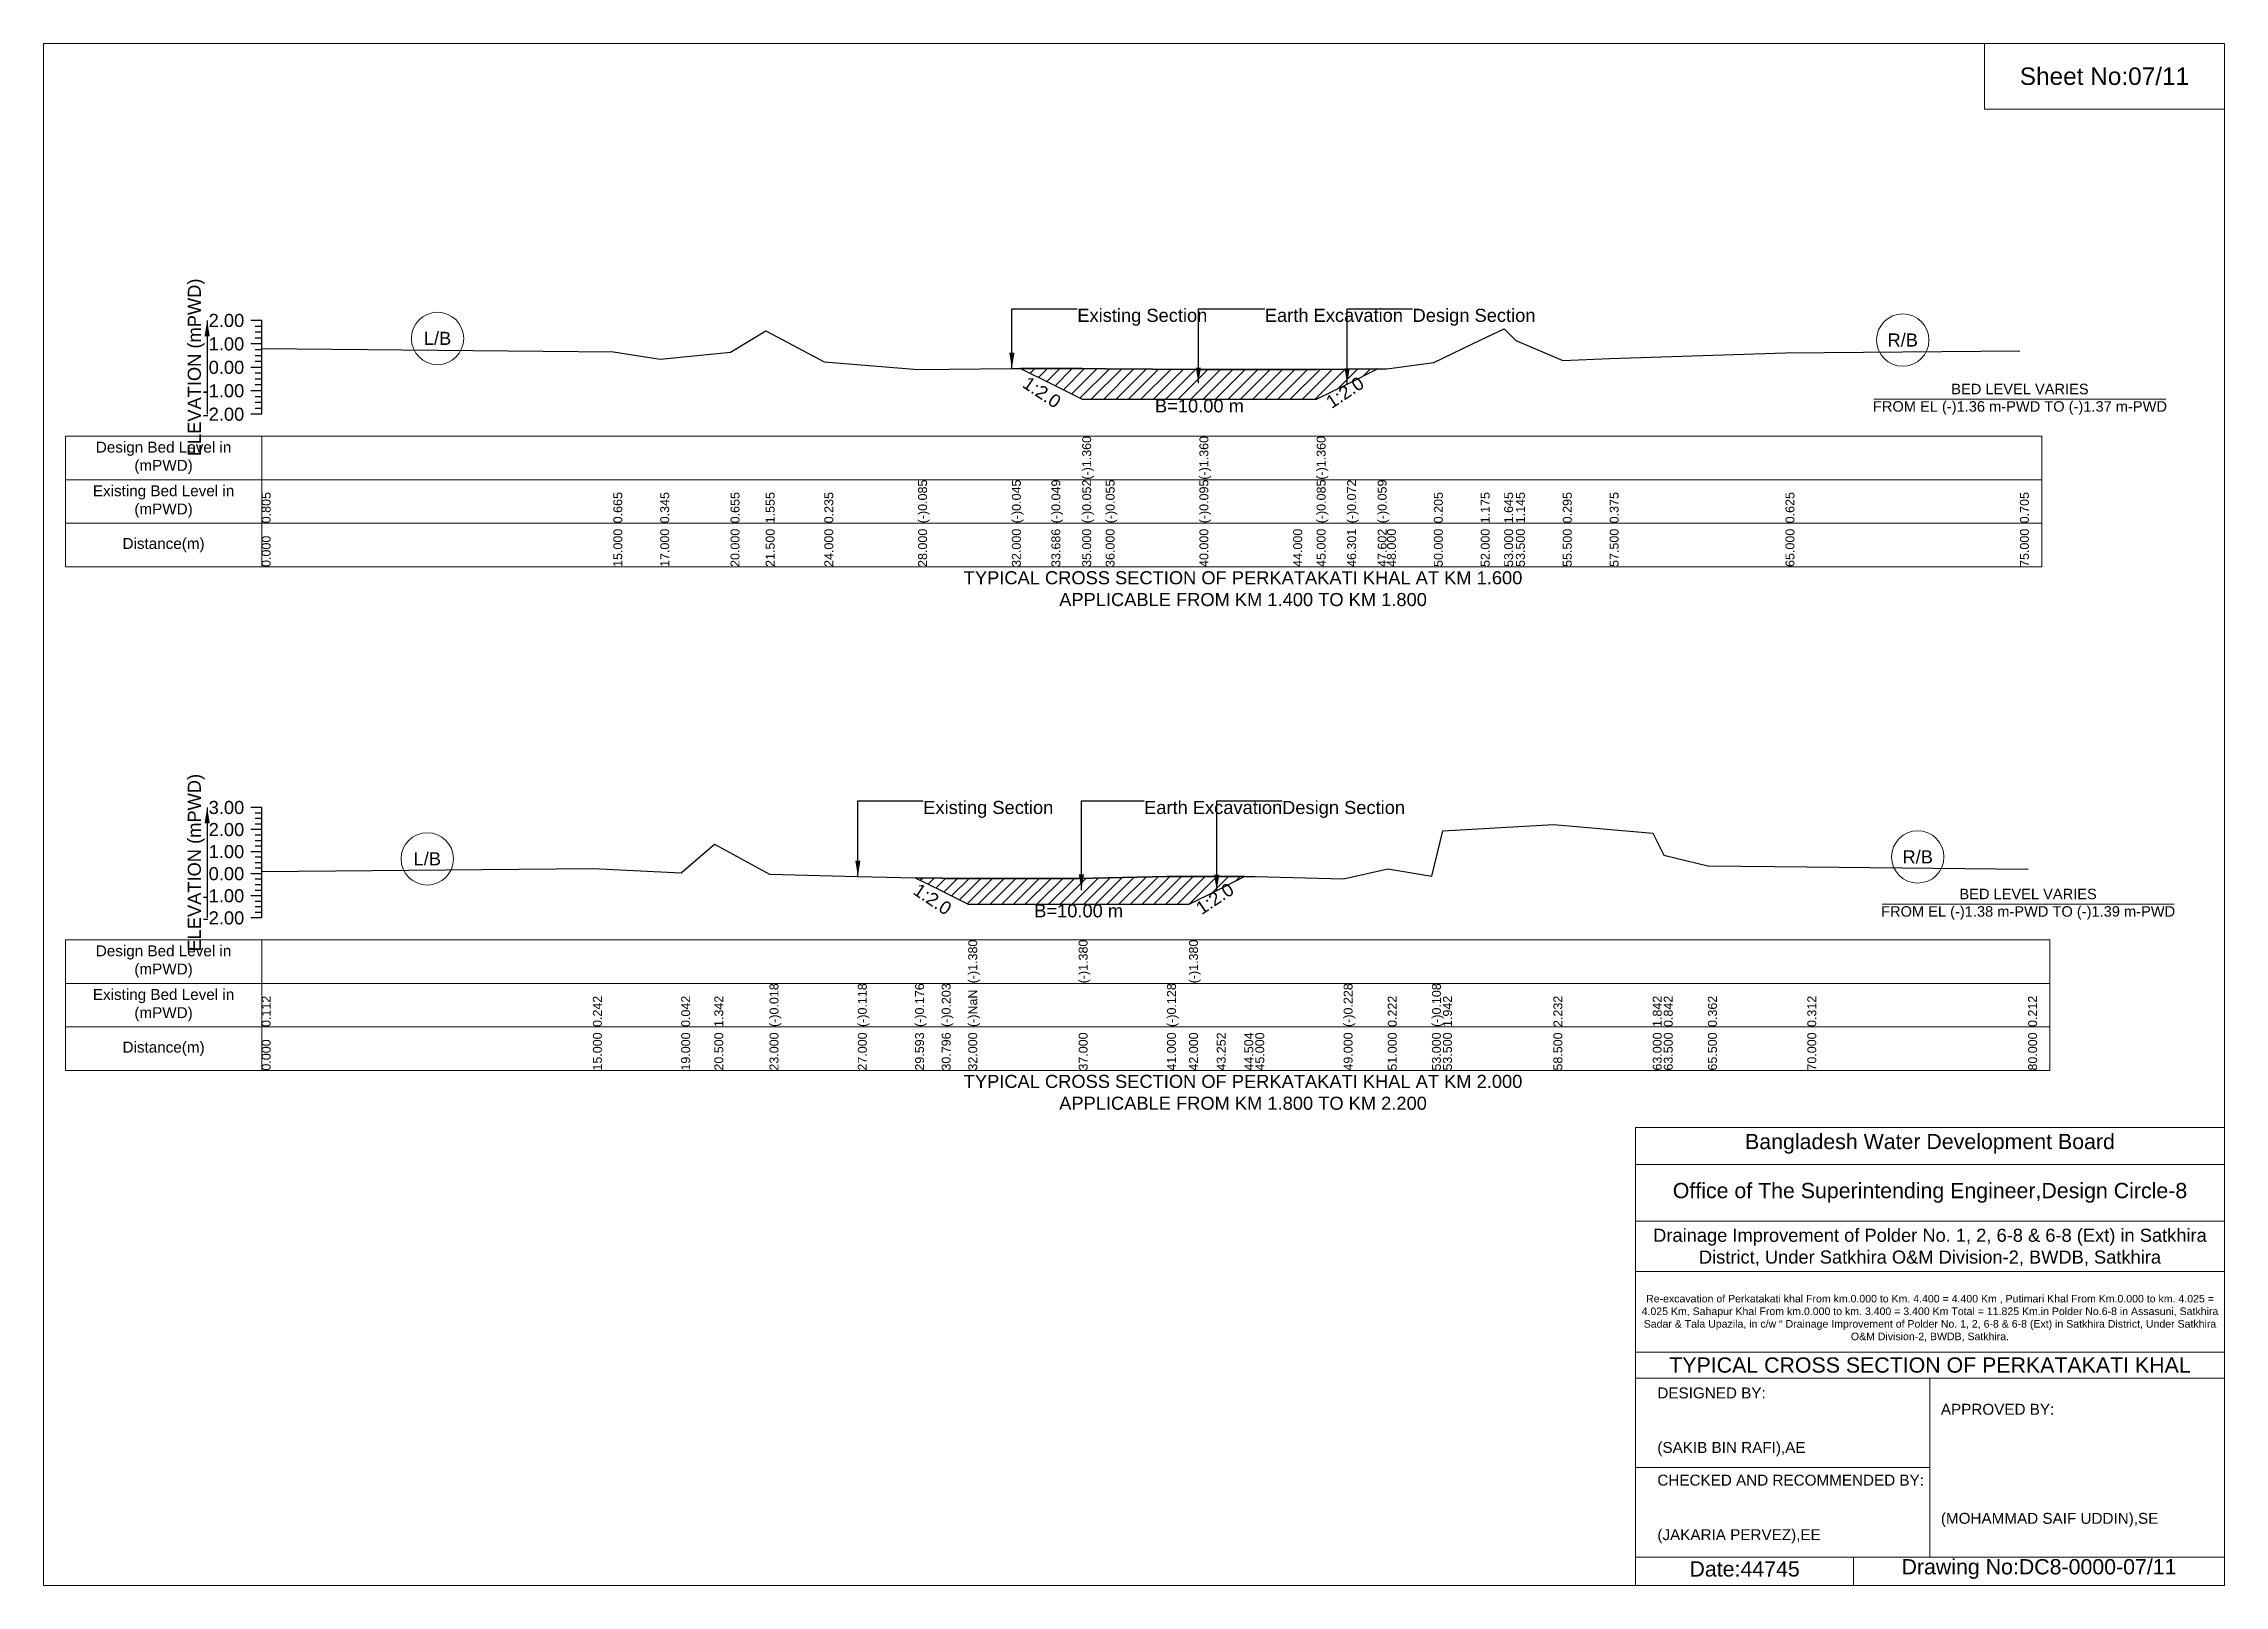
# Model space of a CAD drawing. Header units: inches. Extents: x 91000 to 208000, y -5656 to 20000.
# Drawn here: x 160000 to 168000, y -5656 to 0 of the extents above; entities that cross this region are included whole.
import ezdxf

# ---------------------------------------------------------------- set-up
doc = ezdxf.new("R2010")
doc.units = ezdxf.units.IN
doc.header["$LTSCALE"] = 7
doc.header["$MEASUREMENT"] = 0
for name, color, linetype, lineweight in [('Cross section Data Border', 7, 'Continuous', 9), ('Cross Section Labels', 7, 'Continuous', 9), ('Existing_Bed_Level for Xsection', 7, 'Continuous', 25)]:
    doc.layers.add(name, color=color, linetype=linetype, lineweight=lineweight)
doc.styles.get("Standard").update_dxf_attribs({"font": 'arial.ttf'})
doc.dimstyles.get("Standard").update_dxf_attribs({"dimtxt": 0.18, "dimasz": 0.18, "dimexe": 0.18, "dimexo": 0.0625, "dimgap": 0.09, "dimtad": 0, "dimtih": 1, "dimtoh": 1, "dimdec": 4, "dimzin": 0, "dimdsep": 46, "dimtxsty": 'Standard', "dimcen": 0.09, "dimadec": 0, "dimazin": 0, "dimtfac": 1, "dimtdec": 4, "dimtofl": 0, "dimtmove": 0, "dimatfit": 3, "dimfxl": 1, "dimtolj": 1, "dimtzin": 0, "dimarcsym": 0})

msp = doc.modelspace()

# ---------------------------------------------------------------- texts
at = {"layer": 'Cross section Data Border', "char_height": 40, "width": 640, "attachment_point": 5}
for s, insert in [('Design Bed Level in (mPWD)', (160440, -1519.8)), ('Existing Bed Level in (mPWD)', (160440, -1679.8)), ('Distance(m)', (160440, -1839.8)), ('Design Bed Level in (mPWD)', (160440, -3367.5)), ('Existing Bed Level in (mPWD)', (160440, -3527.5)), ('Distance(m)', (160440, -3687.5))]:
    msp.add_mtext(s, dxfattribs=dict(at, insert=insert))
at = {"layer": 'Cross Section Labels'}
for s, insert, char_height, attachment_point in [('Sheet No:07/11', (167560, -120), 64, 5), ('Existing Section', (163792, -972.8), 48, 1), ('Earth Excavation', (164480, -972.8), 48, 1), ('Design Section', (165021.9, -972.8), 48, 1), ('L/B', (161445, -1081.6), 48, 5), ('R/B', (166820, -1087.6), 48, 5), ('BED LEVEL VARIES ^JFROM EL (-)1.36 m-PWD TO (-)1.37 m-PWD', (167250, -1304.8), 38.4, 5), ('B=10.00 m', (164240, -1304.8), 48, 2), ('TYPICAL CROSS SECTION OF PERKATAKATI KHAL AT KM 1.600^JAPPLICABLE FROM KM 1.400 TO KM 1.800', (164400, -1999.8), 48, 5), ('Existing Section', (163227, -2778.2), 48, 1), ('Earth Excavation', (164037, -2778.2), 48, 1), ('Design Section', (164543.4, -2778.2), 48, 1), ('R/B', (166875, -2983.8), 48, 5), ('L/B', (161407.5, -2990.7), 48, 5), ('BED LEVEL VARIES ^JFROM EL (-)1.38 m-PWD TO (-)1.39 m-PWD', (167280, -3157.3), 38.4, 5), ('B=10.00 m', (163797, -3157.3), 48, 2), ('TYPICAL CROSS SECTION OF PERKATAKATI KHAL AT KM 2.000^JAPPLICABLE FROM KM 1.800 TO KM 2.200', (164400, -3847.5), 48, 5), ('Bangladesh Water Development Board', (166920, -4036), 56, 5), ('Office of The Superintending Engineer,Design Circle-8', (166920, -4216), 56, 5)]:
    msp.add_mtext(s, dxfattribs=dict(at, insert=insert, char_height=char_height, attachment_point=attachment_point))
at = {"layer": 'Cross Section Labels', "char_height": 48, "attachment_point": 2}
for insert, rotation in [((163675.5, -1259), 326.30993), ((164760.4, -1259.6), 33.69007), ((163274.3, -3118.7), 326.30993), ((164283.2, -3116.7), 33.69007)]:
    msp.add_mtext('1:2.0', dxfattribs=dict(at, insert=insert, rotation=rotation))
at = {"layer": 'Cross Section Labels'}
for s, insert, char_height, width, attachment_point in [('Drainage Improvement of Polder No. 1, 2, 6-8 & 6-8 (Ext) in Satkhira District, Under Satkhira O&M Division-2, BWDB, Satkhira', (166920, -4416), 48, 2240, 5), ('Re-excavation of Perkatakati khal From km.0.000 to Km. 4.400 = 4.400 Km , Putimari Khal From Km.0.000 to km. 4.025 = 4.025 Km, Sahapur Khal From km.0.000 to km. 3.400 = 3.400 Km Total = 11.825 Km.in Polder No.6-8 in Assasuni, Satkhira Sadar & Tala Upazila, in c/w “ Drainage Improvement of Polder No. 1, 2, 6-8 & 6-8 (Ext) in Satkhira District, Under Satkhira O&M Division-2, BWDB, Satkhira.', (166920, -4676), 27.6889, 2160, 5), ('TYPICAL CROSS SECTION OF PERKATAKATI KHAL', (166920, -4848), 56, 2240, 5), ('DESIGNED BY:^J^J^J(SAKIB BIN RAFI),AE', (165920, -5056), 40, 1120, 4), ('APPROVED BY:^J^J^J^J^J^J(MOHAMMAD SAIF UDDIN),SE', (166960, -5216), 40, 1120, 4), ('CHECKED AND RECOMMENDED BY:^J^J^J(JAKARIA PERVEZ),EE', (165920, -5376), 40, 1120, 4), ('Date:44745', (166240, -5596), 56, 1120, 5), ('Drawing No:DC8-0000-07/11', (167320, -5596), 56, 1760, 5)]:
    msp.add_mtext(s, dxfattribs=dict(at, insert=insert, char_height=char_height, width=width, attachment_point=attachment_point))
at = {"layer": 'Existing_Bed_Level for Xsection', "rotation": 90}
for s, insert, char_height, attachment_point in [('ELEVATION (mPWD)', (160560, -1187.8), 48, 5), ('(-)1.360', (163810, -1599.8), 32.8, 1), ('(-)1.360', (164240, -1599.8), 32.8, 1), ('(-)1.360', (164670, -1599.8), 32.8, 1), ('0.805', (160800, -1759.8), 32.8, 1), ('0.665', (162090, -1759.8), 32.8, 1), ('0.345', (162262, -1759.8), 32.8, 1), ('0.655', (162520, -1759.8), 32.8, 1), ('1.555', (162649, -1759.8), 32.8, 1), ('0.235', (162864, -1759.8), 32.8, 1), ('(-)0.085', (163208, -1759.8), 32.8, 1), ('(-)0.045', (163552, -1759.8), 32.8, 1), ('(-)0.049', (163697, -1759.8), 32.8, 1), ('(-)0.052', (163810, -1759.8), 32.8, 1), ('(-)0.055', (163896, -1759.8), 32.8, 1), ('(-)0.095', (164240, -1759.8), 32.8, 1), ('(-)0.085', (164670, -1759.8), 32.8, 1), ('(-)0.072', (164781.9, -1759.8), 32.8, 1), ('(-)0.059', (164893.8, -1759.8), 32.8, 1), ('0.205', (165100, -1759.8), 32.8, 1), ('1.175', (165272, -1759.8), 32.8, 1), ('1.645', (165358, -1759.8), 32.8, 1), ('1.145', (165401, -1759.8), 32.8, 1), ('0.295', (165573, -1759.8), 32.8, 1), ('0.375', (165745, -1759.8), 32.8, 1), ('0.625', (166390, -1759.8), 32.8, 1), ('0.705', (167250, -1759.8), 32.8, 1), ('0.000', (160800, -1919.8), 32.8, 1), ('15.000', (162090, -1919.8), 32.8, 1), ('17.000', (162262, -1919.8), 32.8, 1), ('20.000', (162520, -1919.8), 32.8, 1), ('21.500', (162649, -1919.8), 32.8, 1), ('24.000', (162864, -1919.8), 32.8, 1), ('28.000', (163208, -1919.8), 32.8, 1), ('32.000', (163552, -1919.8), 32.8, 1), ('33.686', (163697, -1919.8), 32.8, 1), ('35.000', (163810, -1919.8), 32.8, 1), ('36.000', (163896, -1919.8), 32.8, 1), ('40.000', (164240, -1919.8), 32.8, 1), ('44.000', (164584, -1919.8), 32.8, 1), ('45.000', (164670, -1919.8), 32.8, 1), ('46.301', (164781.9, -1919.8), 32.8, 1), ('47.602', (164893.8, -1919.8), 32.8, 1), ('48.000', (164928, -1919.8), 32.8, 1), ('50.000', (165100, -1919.8), 32.8, 1), ('52.000', (165272, -1919.8), 32.8, 1), ('53.000', (165358, -1919.8), 32.8, 1), ('53.500', (165401, -1919.8), 32.8, 1), ('55.500', (165573, -1919.8), 32.8, 1), ('57.500', (165745, -1919.8), 32.8, 1), ('65.000', (166390, -1919.8), 32.8, 1), ('75.000', (167250, -1919.8), 32.8, 1), ('ELEVATION (mPWD)', (160560, -3005), 48, 5), ('(-)1.380', (163392, -3447.5), 32.8, 1), ('(-)1.380', (163797, -3447.5), 32.8, 1), ('(-)1.380', (164202, -3447.5), 32.8, 1), ('0.112', (160800, -3607.5), 32.8, 1), ('0.242', (162015, -3607.5), 32.8, 1), ('0.042', (162339, -3607.5), 32.8, 1), ('1.342', (162460.5, -3607.5), 32.8, 1), ('(-)0.018', (162663, -3607.5), 32.8, 1), ('(-)0.118', (162987, -3607.5), 32.8, 1), ('(-)0.176', (163197, -3607.5), 32.8, 1), ('(-)0.203', (163294.5, -3607.5), 32.8, 1), ('(-)NaN', (163392, -3607.5), 32.8, 1), ('(-)0.128', (164121, -3607.5), 32.8, 1), ('(-)0.228', (164769, -3607.5), 32.8, 1), ('0.222', (164931, -3607.5), 32.8, 1), ('(-)0.108', (165093, -3607.5), 32.8, 1), ('1.942', (165133.5, -3607.5), 32.8, 1), ('2.232', (165538.5, -3607.5), 32.8, 1), ('1.842', (165903, -3607.5), 32.8, 1), ('0.842', (165943.5, -3607.5), 32.8, 1), ('0.362', (166105.5, -3607.5), 32.8, 1), ('0.312', (166470, -3607.5), 32.8, 1), ('0.212', (167280, -3607.5), 32.8, 1), ('0.000', (160800, -3767.5), 32.8, 1), ('15.000', (162015, -3767.5), 32.8, 1), ('19.000', (162339, -3767.5), 32.8, 1), ('20.500', (162460.5, -3767.5), 32.8, 1), ('23.000', (162663, -3767.5), 32.8, 1), ('27.000', (162987, -3767.5), 32.8, 1), ('29.593', (163197, -3767.5), 32.8, 1), ('30.796', (163294.5, -3767.5), 32.8, 1), ('32.000', (163392, -3767.5), 32.8, 1), ('37.000', (163797, -3767.5), 32.8, 1), ('41.000', (164121, -3767.5), 32.8, 1), ('42.000', (164202, -3767.5), 32.8, 1), ('43.252', (164303.4, -3767.5), 32.8, 1), ('44.504', (164404.8, -3767.5), 32.8, 1), ('45.000', (164445, -3767.5), 32.8, 1), ('49.000', (164769, -3767.5), 32.8, 1), ('51.000', (164931, -3767.5), 32.8, 1), ('53.000', (165093, -3767.5), 32.8, 1), ('53.500', (165133.5, -3767.5), 32.8, 1), ('58.500', (165538.5, -3767.5), 32.8, 1), ('63.000', (165903, -3767.5), 32.8, 1), ('63.500', (165943.5, -3767.5), 32.8, 1), ('65.500', (166105.5, -3767.5), 32.8, 1), ('70.000', (166470, -3767.5), 32.8, 1), ('80.000', (167280, -3767.5), 32.8, 1)]:
    msp.add_mtext(s, dxfattribs=dict(at, insert=insert, char_height=char_height, attachment_point=attachment_point))
at = {"layer": 'Existing_Bed_Level for Xsection', "char_height": 48, "attachment_point": 6}
for s, insert in [('2.00', (160736, -1015.8)), ('1.00', (160736, -1101.8)), ('0.00', (160736, -1187.8)), ('-1.00', (160736, -1273.8)), ('-2.00', (160736, -1359.8)), ('3.00', (160736, -2802.5)), ('2.00', (160736, -2883.5)), ('1.00', (160736, -2964.5)), ('0.00', (160736, -3045.5)), ('-1.00', (160736, -3126.5)), ('-2.00', (160736, -3207.5))]:
    msp.add_mtext(s, dxfattribs=dict(at, insert=insert))

# ---------------------------------------------------------------- hatches: boundary and pattern name
at = {"layer": 'Existing_Bed_Level for Xsection'}
h = msp.add_hatch(dxfattribs=at)
h.set_pattern_fill('ANSI31', color=256, scale=258, style=0)
h.paths.add_polyline_path([(163584, -1191.8), (163697, -1248.3), (163810, -1304.8), (163896, -1304.8), (164240, -1304.8), (164584, -1304.8), (164670, -1304.8), (164781.9, -1248.8), (164893.8, -1192.9), (164781.9, -1194), (164670, -1195.1), (164584, -1196), (164240, -1196), (163896, -1192.6), (163810, -1192.3), (163697, -1192.1)])
h = msp.add_hatch(dxfattribs=at)
h.set_pattern_fill('ANSI31', color=256, scale=243, style=0)
h.paths.add_polyline_path([(163197, -3059.8), (163294.5, -3108.6), (163311, -3116.8), (163392, -3157.3), (163797, -3157.3), (164121, -3157.3), (164202, -3157.3), (164303.4, -3106.6), (164404.8, -3055.9), (164303.4, -3055.9), (164202, -3055.9), (164121, -3055.9), (163797, -3062.4), (163392, -3062.4), (163311, -3062.4), (163294.5, -3062)])

# ---------------------------------------------------------------- linework, layer by layer
at = {"layer": 'Cross section Data Border'}
for points in [[(160080, -1439.8), (167330, -1439.8), (167330, -1919.8), (160080, -1919.8)], [(160080, -3287.5), (167360, -3287.5), (167360, -3767.5), (160080, -3767.5)]]:
    msp.add_lwpolyline(points, close=True, dxfattribs=at)
for points in [[(160800, -1439.8), (160800, -1919.8)], [(160080, -1599.8), (167330, -1599.8)], [(160080, -1759.8), (167330, -1759.8)], [(160800, -3287.5), (160800, -3767.5)], [(160080, -3447.5), (167360, -3447.5)], [(160080, -3607.5), (167360, -3607.5)]]:
    msp.add_lwpolyline(points, dxfattribs=at)
at = {"layer": 'Cross Section Labels'}
for points in [[(160000, 0), (168000, 0), (168000, -5656), (160000, -5656)], [(167120, 0), (168000, 0), (168000, -240), (167120, -240)]]:
    msp.add_lwpolyline(points, close=True, dxfattribs=at)
for points in [[(166714.2, -1304.8), (167785.8, -1304.8)], [(166744.2, -3157.3), (167815.8, -3157.3)], [(165840, -5656), (165840, -3976), (168000, -3976)], [(165840, -4112), (168000, -4112)], [(165840, -4320), (168000, -4320)], [(165840, -4504), (168000, -4504)], [(165840, -4800), (168000, -4800)], [(165840, -4896), (168000, -4896)], [(166920, -4896), (166920, -5552)], [(165840, -5224), (166920, -5224)], [(165840, -5552), (168000, -5552)], [(166640, -5552), (166640, -5656)]]:
    msp.add_lwpolyline(points, dxfattribs=at)
for centre in [(161445, -1081.6), (166820, -1087.6), (161407.5, -2990.7), (166875, -2983.8)]:
    msp.add_circle(centre, 96, dxfattribs=at)
at = {"layer": 'Existing_Bed_Level for Xsection'}
for points in [[(160800, -1015.8), (160760, -1015.8)], [(160800, -1037.3), (160776, -1037.3)], [(160800, -1359.8), (160800, -1273.8), (160800, -1187.8), (160800, -1101.8), (160800, -1015.8)], [(160800, -1101.8), (160760, -1101.8)], [(160800, -1058.8), (160776, -1058.8)], [(160800, -1080.3), (160776, -1080.3)], [(160800, -1118.6), (162090, -1130.6), (162262, -1158.2), (162520, -1131.5), (162649, -1054.1), (162864, -1167.6), (163208, -1195.1), (163552, -1191.7), (163584, -1191.8), (163697, -1192.1), (163810, -1192.3), (163810, -1192.3), (163896, -1192.6), (164240, -1196), (164240, -1196), (164584, -1196), (164670, -1195.1), (164670, -1195.1), (164781.9, -1194), (164893.8, -1192.9), (164928, -1192.6), (165100, -1170.2), (165272, -1086.8), (165358, -1046.4), (165401, -1089.4), (165573, -1162.5), (165745, -1155.6), (166390, -1134.1), (167250, -1127.2)], [(160800, -1187.8), (160760, -1187.8)], [(160800, -1123.3), (160776, -1123.3)], [(160800, -1144.8), (160776, -1144.8)], [(160800, -1166.3), (160776, -1166.3)], [(160800, -1273.8), (160760, -1273.8)], [(160800, -1209.3), (160776, -1209.3)], [(160800, -1230.8), (160776, -1230.8)], [(160800, -1252.3), (160776, -1252.3)], [(160800, -1359.8), (160760, -1359.8)], [(160800, -1295.3), (160776, -1295.3)], [(160800, -1316.8), (160776, -1316.8)], [(160800, -1338.3), (160776, -1338.3)], [(160800, -2802.5), (160760, -2802.5)], [(160800, -2822.8), (160776, -2822.8)], [(160800, -2843), (160776, -2843)], [(160800, -2863.3), (160776, -2863.3)], [(160800, -3207.5), (160800, -3126.5), (160800, -3045.5), (160800, -2964.5), (160800, -2883.5), (160800, -2802.5)], [(160800, -3036.5), (162015, -3025.9), (162339, -3042.1), (162460.5, -2936.8), (162663, -3047), (162987, -3055.1), (163197, -3059.8), (163294.5, -3062), (163311, -3062.4), (163392, -3062.4), (163392, -3062.4), (163797, -3062.4), (163797, -3062.4), (164121, -3055.9), (164202, -3055.9), (164202, -3055.9), (164303.4, -3055.9), (164404.8, -3055.9), (164445, -3055.9), (164769, -3064), (164931, -3027.6), (165093, -3054.3), (165133.5, -2888.2), (165538.5, -2864.7), (165903, -2896.3), (165943.5, -2977.3), (166105.5, -3016.2), (166470, -3020.3), (167280, -3028.4)], [(160800, -2883.5), (160760, -2883.5)], [(160800, -2903.8), (160776, -2903.8)], [(160800, -2924), (160776, -2924)], [(160800, -2944.3), (160776, -2944.3)], [(160800, -2964.5), (160760, -2964.5)], [(160800, -2984.8), (160776, -2984.8)], [(160800, -3005), (160776, -3005)], [(160800, -3025.3), (160776, -3025.3)], [(160800, -3045.5), (160760, -3045.5)], [(160800, -3065.8), (160776, -3065.8)], [(160800, -3086), (160776, -3086)], [(160800, -3106.3), (160776, -3106.3)], [(160800, -3126.5), (160760, -3126.5)], [(160800, -3146.8), (160776, -3146.8)], [(160800, -3167), (160776, -3167)], [(160800, -3187.3), (160776, -3187.3)], [(160800, -3207.5), (160760, -3207.5)]]:
    msp.add_lwpolyline(points, dxfattribs=at)
for points in [[(163584, -1191.8), (163584, -1191.8), (163697, -1248.3), (163810, -1304.8), (163810, -1304.8), (163896, -1304.8), (164240, -1304.8), (164240, -1304.8), (164584, -1304.8), (164670, -1304.8), (164670, -1304.8), (164781.9, -1248.8), (164893.8, -1192.9), (164893.8, -1192.9), (164893.8, -1192.9), (164781.9, -1194), (164670, -1195.1), (164670, -1195.1), (164584, -1196), (164240, -1196), (164240, -1196), (163896, -1192.6), (163810, -1192.3), (163810, -1192.3), (163697, -1192.1), (163584, -1191.8)], [(163197, -3059.8), (163294.5, -3108.6), (163311, -3116.8), (163392, -3157.3), (163392, -3157.3), (163797, -3157.3), (163797, -3157.3), (164121, -3157.3), (164202, -3157.3), (164202, -3157.3), (164303.4, -3106.6), (164404.8, -3055.9), (164303.4, -3055.9), (164202, -3055.9), (164202, -3055.9), (164121, -3055.9), (163797, -3062.4), (163797, -3062.4), (163392, -3062.4), (163392, -3062.4), (163311, -3062.4), (163294.5, -3062)]]:
    msp.add_lwpolyline(points, close=True, dxfattribs=at)

msp.set_redraw_order([(e.dxf.handle, doc.entitydb.next_handle()) for e in msp.query("TEXT MTEXT ATTDEF DIMENSION ARC_DIMENSION")])  # texts and dimensions are drawn at this point

# ---------------------------------------------------------------- leaders
at = {"layer": 'Cross Section Labels', "annotation_type": 0, "has_hookline": 1, "hookline_direction": 0}
for points, text_width in [([(163552, -1191.7), (163552, -972.8), (163791.9, -972.8)], 467.2), ([(164236.1, -1245.8), (164236.1, -972.8), (164479.9, -972.8)], 497), ([(164781.9, -1248.8), (164781.9, -972.8), (165021.8, -972.8)], 441.2), ([(162987, -3055.1), (162987, -2778.2), (163226.9, -2778.2)], 467.2), ([(163807, -3105.4), (163807, -2778.2), (164036.9, -2778.2)], 497), ([(164303.4, -3106.6), (164303.4, -2778.2), (164543.3, -2778.2)], 441.2)]:
    msp.add_leader(points, dimstyle='Standard', override={"dimasz": 57.6}, dxfattribs=dict(at, text_width=text_width))
at = {"layer": 'Existing_Bed_Level for Xsection'}
for points in [[(160600, -1015.8), (160600, -1359.8)], [(160600, -2802.5), (160600, -3207.5)]]:
    msp.add_leader(points, dimstyle='Standard', override={"dimasz": 57.6}, dxfattribs=at)

doc.saveas('drawing.dxf')
